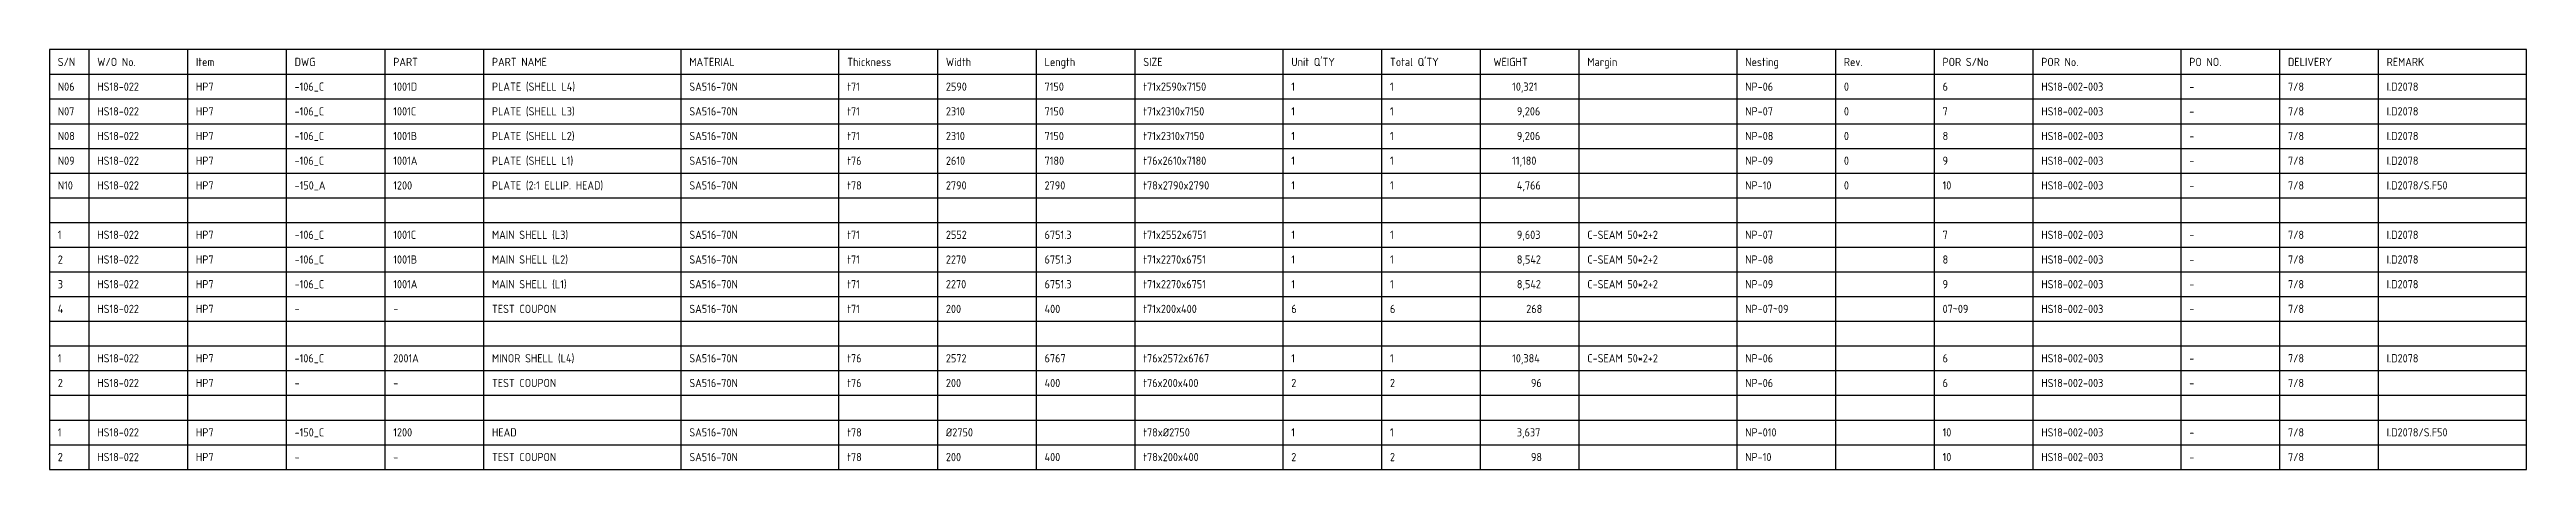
# Model space of a CAD drawing. Header units: millimetres. Extents: x -47360 to 661737, y -45870 to 354580.
# Drawn here: x -47360 to -2180, y 60000 to 67650 of the extents above; entities that cross this region are included whole.
import ezdxf

# ---------------------------------------------------------------- set-up
doc = ezdxf.new("R2010")
doc.units = ezdxf.units.MM
doc.header["$LTSCALE"] = 10
doc.layers.add('T', color=2, linetype='Continuous')
doc.styles.get("Standard").update_dxf_attribs({"font": 'isocp2.shx', "bigfont": 'whgtxt.shx'})

msp = doc.modelspace()

# ---------------------------------------------------------------- texts
at = {"layer": 'T'}
for s, p in [('S/N', (-47210, 67350)), ('W/O No.', (-46490, 67350)), ('Item', (-44690, 67350)), ('DWG', (-42890, 67350)), ('PART', (-41090, 67350)), ('PART NAME', (-39290, 67350)), ('MATERIAL', (-35690, 67350)), ('Thickness', (-32810, 67350)), ('Width', (-31010, 67350)), ('Length', (-29210, 67350)), ('SIZE', (-27410, 67350)), ("Unit Q'TY", (-24710, 67350)), ("Total Q'TY", (-22910, 67350)), (' WEIGHT ', (-21110, 67350)), ('Margin', (-19310, 67350)), ('Nesting', (-16430, 67350)), ('Rev. ', (-14630, 67350)), ('POR S/No', (-12830, 67350)), ('POR No.', (-11030, 67350)), ('PO NO.', (-8330, 67350)), ('DELIVERY', (-6530, 67350)), ('REMARK', (-4730, 67350)), ('N06', (-47210, 66900)), ('HS18-022', (-46490, 66900)), ('HP7', (-44690, 66900)), ('-106_C', (-42890, 66900)), ('1001D', (-41090, 66900)), ('PLATE (SHELL L4)', (-39290, 66900)), ('SA516-70N', (-35690, 66900)), ('t71', (-32810, 66900)), ('2590', (-31010, 66900)), ('7150', (-29210, 66900)), ('t71x2590x7150', (-27410, 66900)), ('1', (-24710, 66900)), ('1', (-22910, 66900)), ('     10,321 ', (-21110, 66900)), ('NP-06', (-16430, 66900)), ('0', (-14630, 66900)), ('6', (-12830, 66900)), ('HS18-002-003', (-11030, 66900)), ('-', (-8330, 66900)), ('7/8', (-6530, 66900)), ('I.D2078', (-4730, 66900)), ('N07', (-47210, 66450)), ('HS18-022', (-46490, 66450)), ('HP7', (-44690, 66450)), ('-106_C', (-42890, 66450)), ('1001C', (-41090, 66450)), ('PLATE (SHELL L3)', (-39290, 66450)), ('SA516-70N', (-35690, 66450)), ('t71', (-32810, 66450)), ('2310', (-31010, 66450)), ('7150', (-29210, 66450)), ('t71x2310x7150', (-27410, 66450)), ('1', (-24710, 66450)), ('1', (-22910, 66450)), ('      9,206 ', (-21110, 66450)), ('NP-07', (-16430, 66450)), ('0', (-14630, 66450)), ('7', (-12830, 66450)), ('HS18-002-003', (-11030, 66450)), ('-', (-8330, 66450)), ('7/8', (-6530, 66450)), ('I.D2078', (-4730, 66450)), ('N08', (-47210, 66000)), ('HS18-022', (-46490, 66000)), ('HP7', (-44690, 66000)), ('-106_C', (-42890, 66000)), ('1001B', (-41090, 66000)), ('PLATE (SHELL L2)', (-39290, 66000)), ('SA516-70N', (-35690, 66000)), ('t71', (-32810, 66000)), ('2310', (-31010, 66000)), ('7150', (-29210, 66000)), ('t71x2310x7150', (-27410, 66000)), ('1', (-24710, 66000)), ('1', (-22910, 66000)), ('      9,206 ', (-21110, 66000)), ('NP-08', (-16430, 66000)), ('0', (-14630, 66000)), ('8', (-12830, 66000)), ('HS18-002-003', (-11030, 66000)), ('-', (-8330, 66000)), ('7/8', (-6530, 66000)), ('I.D2078', (-4730, 66000)), ('N09', (-47210, 65550)), ('HS18-022', (-46490, 65550)), ('HP7', (-44690, 65550)), ('-106_C', (-42890, 65550)), ('1001A', (-41090, 65550)), ('PLATE (SHELL L1)', (-39290, 65550)), ('SA516-70N', (-35690, 65550)), ('t76', (-32810, 65550)), ('2610', (-31010, 65550)), ('7180', (-29210, 65550)), ('t76x2610x7180', (-27410, 65550)), ('1', (-24710, 65550)), ('1', (-22910, 65550)), ('     11,180 ', (-21110, 65550)), ('NP-09', (-16430, 65550)), ('0', (-14630, 65550)), ('9', (-12830, 65550)), ('HS18-002-003', (-11030, 65550)), ('-', (-8330, 65550)), ('7/8', (-6530, 65550)), ('I.D2078', (-4730, 65550)), ('N10', (-47210, 65100)), ('HS18-022', (-46490, 65100)), ('HP7', (-44690, 65100)), ('-150_A', (-42890, 65100)), ('1200', (-41090, 65100)), ('PLATE (2:1 ELLIP. HEAD)', (-39290, 65100)), ('SA516-70N', (-35690, 65100)), ('t78', (-32810, 65100)), ('2790', (-31010, 65100)), ('2790', (-29210, 65100)), ('t78x2790x2790', (-27410, 65100)), ('1', (-24710, 65100)), ('1', (-22910, 65100)), ('      4,766 ', (-21110, 65100)), ('NP-10', (-16430, 65100)), ('0', (-14630, 65100)), ('10', (-12830, 65100)), ('HS18-002-003', (-11030, 65100)), ('-', (-8330, 65100)), ('7/8', (-6530, 65100)), ('I.D2078/S.F50', (-4730, 65100)), ('1', (-47210, 64200)), ('HS18-022', (-46490, 64200)), ('HP7', (-44690, 64200)), ('-106_C', (-42890, 64200)), ('1001C', (-41090, 64200)), ('MAIN SHELL (L3)', (-39290, 64200)), ('SA516-70N', (-35690, 64200)), ('t71', (-32810, 64200)), ('2552 ', (-31010, 64200)), ('6751.3 ', (-29210, 64200)), ('t71x2552x6751', (-27410, 64200)), ('1', (-24710, 64200)), ('1', (-22910, 64200)), ('      9,603 ', (-21110, 64200)), ('C-SEAM 50*2+2', (-19310, 64200)), ('NP-07', (-16430, 64200)), ('7', (-12830, 64200)), ('HS18-002-003', (-11030, 64200)), ('-', (-8330, 64200)), ('7/8', (-6530, 64200)), ('I.D2078', (-4730, 64200)), ('2', (-47210, 63750)), ('HS18-022', (-46490, 63750)), ('HP7', (-44690, 63750)), ('-106_C', (-42890, 63750)), ('1001B', (-41090, 63750)), ('MAIN SHELL (L2)', (-39290, 63750)), ('SA516-70N', (-35690, 63750)), ('t71', (-32810, 63750)), ('2270 ', (-31010, 63750)), ('6751.3 ', (-29210, 63750)), ('t71x2270x6751', (-27410, 63750)), ('1', (-24710, 63750)), ('1', (-22910, 63750)), ('      8,542 ', (-21110, 63750)), ('C-SEAM 50*2+2', (-19310, 63750)), ('NP-08', (-16430, 63750)), ('8', (-12830, 63750)), ('HS18-002-003', (-11030, 63750)), ('-', (-8330, 63750)), ('7/8', (-6530, 63750)), ('I.D2078', (-4730, 63750)), ('3', (-47210, 63300)), ('HS18-022', (-46490, 63300)), ('HP7', (-44690, 63300)), ('-106_C', (-42890, 63300)), ('1001A', (-41090, 63300)), ('MAIN SHELL (L1)', (-39290, 63300)), ('SA516-70N', (-35690, 63300)), ('t71', (-32810, 63300)), ('2270 ', (-31010, 63300)), ('6751.3 ', (-29210, 63300)), ('t71x2270x6751', (-27410, 63300)), ('1', (-24710, 63300)), ('1', (-22910, 63300)), ('      8,542 ', (-21110, 63300)), ('C-SEAM 50*2+2', (-19310, 63300)), ('NP-09', (-16430, 63300)), ('9', (-12830, 63300)), ('HS18-002-003', (-11030, 63300)), ('-', (-8330, 63300)), ('7/8', (-6530, 63300)), ('I.D2078', (-4730, 63300)), ('4', (-47210, 62850)), ('HS18-022', (-46490, 62850)), ('HP7', (-44690, 62850)), ('-', (-42890, 62850)), ('-', (-41090, 62850)), ('TEST COUPON', (-39290, 62850)), ('SA516-70N', (-35690, 62850)), ('t71', (-32810, 62850)), ('200', (-31010, 62850)), ('400', (-29210, 62850)), ('t71x200x400', (-27410, 62850)), ('6', (-24710, 62850)), ('6', (-22910, 62850)), ('        268 ', (-21110, 62850)), ('NP-07~09', (-16430, 62850)), ('07~09', (-12830, 62850)), ('HS18-002-003', (-11030, 62850)), ('-', (-8330, 62850)), ('7/8', (-6530, 62850)), ('1', (-47210, 61950)), ('HS18-022', (-46490, 61950)), ('HP7', (-44690, 61950)), ('-106_C', (-42890, 61950)), ('2001A', (-41090, 61950)), ('MINOR SHELL (L4)', (-39290, 61950)), ('SA516-70N', (-35690, 61950)), ('t76', (-32810, 61950)), ('2572 ', (-31010, 61950)), ('6767 ', (-29210, 61950)), ('t76x2572x6767', (-27410, 61950)), ('1', (-24710, 61950)), ('1', (-22910, 61950)), ('     10,384 ', (-21110, 61950)), ('C-SEAM 50*2+2', (-19310, 61950)), ('NP-06', (-16430, 61950)), ('6', (-12830, 61950)), ('HS18-002-003', (-11030, 61950)), ('-', (-8330, 61950)), ('7/8', (-6530, 61950)), ('I.D2078', (-4730, 61950)), ('2', (-47210, 61500)), ('HS18-022', (-46490, 61500)), ('HP7', (-44690, 61500)), ('-', (-42890, 61500)), ('-', (-41090, 61500)), ('TEST COUPON', (-39290, 61500)), ('SA516-70N', (-35690, 61500)), ('t76', (-32810, 61500)), ('200', (-31010, 61500)), ('400', (-29210, 61500)), ('t76x200x400', (-27410, 61500)), ('2', (-24710, 61500)), ('2', (-22910, 61500)), ('         96 ', (-21110, 61500)), ('NP-06', (-16430, 61500)), ('6', (-12830, 61500)), ('HS18-002-003', (-11030, 61500)), ('-', (-8330, 61500)), ('7/8', (-6530, 61500)), ('1', (-47210, 60600)), ('HS18-022', (-46490, 60600)), ('HP7', (-44690, 60600)), ('-150_C', (-42890, 60600)), ('1200', (-41090, 60600)), ('HEAD', (-39290, 60600)), ('SA516-70N', (-35690, 60600)), ('t78', (-32810, 60600)), ('%%C2750', (-31010, 60600)), ('t78x%%C2750', (-27410, 60600)), ('1', (-24710, 60600)), ('1', (-22910, 60600)), ('      3,637 ', (-21110, 60600)), ('NP-010', (-16430, 60600)), ('10', (-12830, 60600)), ('HS18-002-003', (-11030, 60600)), ('-', (-8330, 60600)), ('7/8', (-6530, 60600)), ('I.D2078/S.F50', (-4730, 60600)), ('2', (-47210, 60150)), ('HS18-022', (-46490, 60150)), ('HP7', (-44690, 60150)), ('-', (-42890, 60150)), ('-', (-41090, 60150)), ('TEST COUPON', (-39290, 60150)), ('SA516-70N', (-35690, 60150)), ('t78', (-32810, 60150)), ('200', (-31010, 60150)), ('400', (-29210, 60150)), ('t78x200x400', (-27410, 60150)), ('2', (-24710, 60150)), ('2', (-22910, 60150)), ('         98 ', (-21110, 60150)), ('NP-10', (-16430, 60150)), ('10', (-12830, 60150)), ('HS18-002-003', (-11030, 60150)), ('-', (-8330, 60150)), ('7/8', (-6530, 60150))]:
    msp.add_text(s, height=150, dxfattribs=at).set_placement(p)

# ---------------------------------------------------------------- linework, layer by layer
for p, q in [((-46640, 60000), (-46640, 67650)), ((-44840, 60000), (-44840, 67650)), ((-43040, 60000), (-43040, 67650)), ((-41240, 60000), (-41240, 67650)), ((-39440, 60000), (-39440, 67650)), ((-35840, 60000), (-35840, 67650)), ((-32960, 60000), (-32960, 67650)), ((-31160, 60000), (-31160, 67650)), ((-29360, 60000), (-29360, 67650)), ((-27560, 60000), (-27560, 67650)), ((-24860, 60000), (-24860, 67650)), ((-23060, 60000), (-23060, 67650)), ((-21260, 60000), (-21260, 67650)), ((-19460, 60000), (-19460, 67650)), ((-16580, 60000), (-16580, 67650)), ((-14780, 60000), (-14780, 67650)), ((-12980, 60000), (-12980, 67650)), ((-11180, 60000), (-11180, 67650)), ((-8480, 60000), (-8480, 67650)), ((-6680, 60000), (-6680, 67650)), ((-4880, 60000), (-4880, 67650)), ((-47360, 67200), (-2180, 67200)), ((-47360, 66750), (-2180, 66750)), ((-47360, 66300), (-2180, 66300)), ((-47360, 65850), (-2180, 65850)), ((-47360, 65400), (-2180, 65400)), ((-47360, 64950), (-2180, 64950)), ((-47360, 64500), (-2180, 64500)), ((-47360, 64050), (-2180, 64050)), ((-47360, 63600), (-2180, 63600)), ((-47360, 63150), (-2180, 63150)), ((-47360, 62700), (-2180, 62700)), ((-47360, 62250), (-2180, 62250)), ((-47360, 61800), (-2180, 61800)), ((-47360, 61350), (-2180, 61350)), ((-47360, 60900), (-2180, 60900)), ((-47360, 60450), (-2180, 60450))]:
    msp.add_line(p, q)
msp.add_lwpolyline([(-47360, 60000), (-2180, 60000), (-2180, 67650), (-47360, 67650), (-47360, 60000)])

msp.set_redraw_order([(e.dxf.handle, doc.entitydb.next_handle()) for e in msp.query("TEXT MTEXT ATTDEF DIMENSION ARC_DIMENSION")])  # texts and dimensions are drawn at this point

doc.saveas('drawing.dxf')
